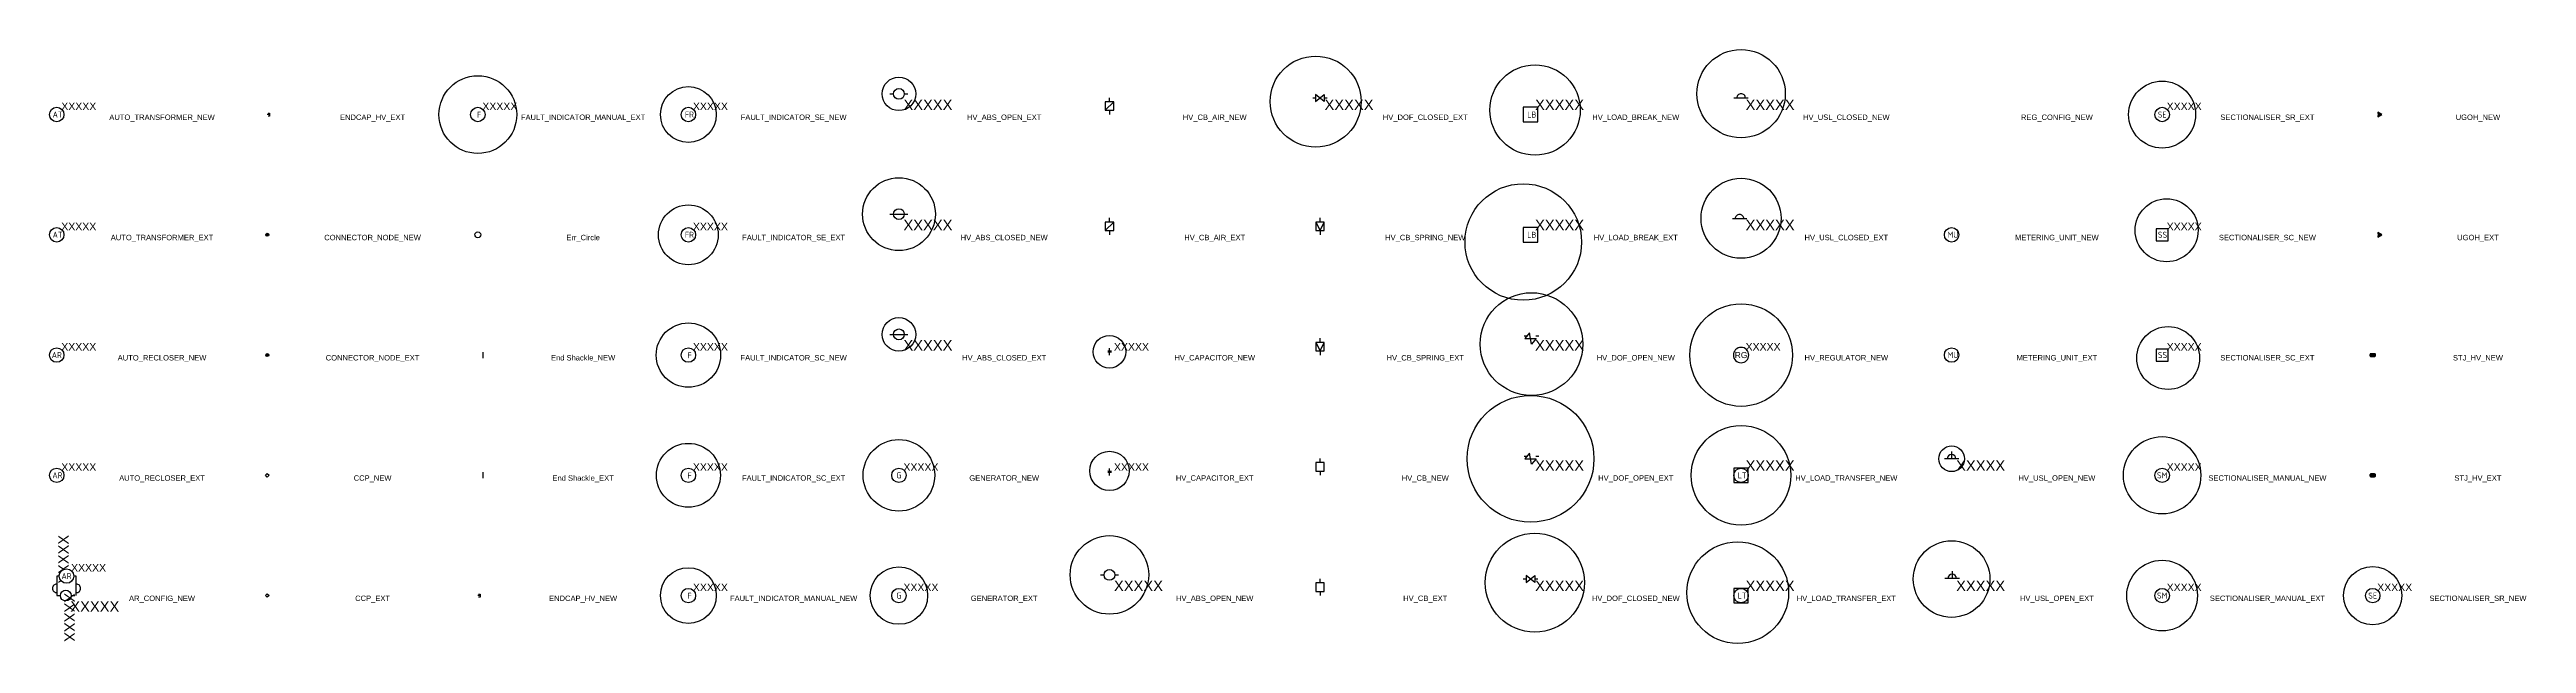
# Model space of a CAD drawing. Header units: metres. Extents: x -2 to 821, y -16 to 182.
import ezdxf
from ezdxf.enums import TextEntityAlignment as Align

# ---------------------------------------------------------------- set-up
doc = ezdxf.new("R2010")
doc.units = ezdxf.units.M
doc.set_wipeout_variables(frame=1)
doc.layers.get('0').update_dxf_attribs({"color": 6})
doc.layers.add('Equip_SP_HV_NEW', color=2, linetype='Continuous')
doc.layers.add('Text', color=1, linetype='Continuous')
doc.styles.add('iecARIAL', font='ARIAL.TTF', dxfattribs={"height": 2})
doc.styles.add('iecISOCP', font='isocp.shx')
doc.styles.add('IESYMBOL1', font='isocp.shx')
doc.styles.get("Standard").update_dxf_attribs({"font": 'ARIAL.TTF'})
doc.linetypes.add('Cable #', pattern='A,8,-0.1,["#",Standard,S=1.8,R=0,X=0.8,Y=-0.9],-3.3', length=11.4)

msp = doc.modelspace()

# ---------------------------------------------------------------- texts
at = {"char_height": 1.8, "width": 40, "attachment_point": 2}
for s, insert in [('AUTO_TRANSFORMER_NEW', (35, 160)), ('ENDCAP_HV_EXT', (105, 160)), ('FAULT_INDICATOR_MANUAL_EXT', (175, 160)), ('FAULT_INDICATOR_SE_NEW', (245, 160)), ('HV_ABS_OPEN_EXT', (315, 160)), ('HV_CB_AIR_NEW', (385, 160)), ('HV_DOF_CLOSED_EXT', (455, 160)), ('HV_LOAD_BREAK_NEW', (525, 160)), ('HV_USL_CLOSED_NEW', (595, 160)), ('REG_CONFIG_NEW', (665, 160)), ('SECTIONALISER_SR_EXT', (735, 160)), ('UGOH_NEW', (805, 160)), ('AUTO_TRANSFORMER_EXT', (35, 120)), ('CONNECTOR_NODE_NEW', (105, 120)), ('Err_Circle', (175, 120)), ('FAULT_INDICATOR_SE_EXT', (245, 120)), ('HV_ABS_CLOSED_NEW', (315, 120)), ('HV_CB_AIR_EXT', (385, 120)), ('HV_CB_SPRING_NEW', (455, 120)), ('HV_LOAD_BREAK_EXT', (525, 120)), ('HV_USL_CLOSED_EXT', (595, 120)), ('METERING_UNIT_NEW', (665, 120)), ('SECTIONALISER_SC_NEW', (735, 120)), ('UGOH_EXT', (805, 120)), ('AUTO_RECLOSER_NEW', (35, 80)), ('CONNECTOR_NODE_EXT', (105, 80)), ('End Shackle_NEW', (175, 80)), ('FAULT_INDICATOR_SC_NEW', (245, 80)), ('HV_ABS_CLOSED_EXT', (315, 80)), ('HV_CAPACITOR_NEW', (385, 80)), ('HV_CB_SPRING_EXT', (455, 80)), ('HV_DOF_OPEN_NEW', (525, 80)), ('HV_REGULATOR_NEW', (595, 80)), ('METERING_UNIT_EXT', (665, 80)), ('SECTIONALISER_SC_EXT', (735, 80)), ('STJ_HV_NEW', (805, 80)), ('AUTO_RECLOSER_EXT', (35, 40)), ('CCP_NEW', (105, 40)), ('End Shackle_EXT', (175, 40)), ('FAULT_INDICATOR_SC_EXT', (245, 40)), ('GENERATOR_NEW', (315, 40)), ('HV_CAPACITOR_EXT', (385, 40)), ('HV_CB_NEW', (455, 40)), ('HV_DOF_OPEN_EXT', (525, 40)), ('HV_LOAD_TRANSFER_NEW', (595, 40)), ('HV_USL_OPEN_NEW', (665, 40)), ('SECTIONALISER_MANUAL_NEW', (735, 40)), ('STJ_HV_EXT', (805, 40)), ('CCP_EXT', (105, 0)), ('ENDCAP_HV_NEW', (175, 0)), ('FAULT_INDICATOR_MANUAL_NEW', (245, 0)), ('GENERATOR_EXT', (315, 0)), ('HV_ABS_OPEN_NEW', (385, 0)), ('HV_CB_EXT', (455, 0)), ('HV_DOF_CLOSED_NEW', (525, 0)), ('HV_LOAD_TRANSFER_EXT', (595, 0)), ('HV_USL_OPEN_EXT', (665, 0)), ('SECTIONALISER_MANUAL_EXT', (735, 0)), ('SECTIONALISER_SR_NEW', (805, 0))]:
    msp.add_mtext(s, dxfattribs=dict(at, insert=insert))

# ---------------------------------------------------------------- blocks, each defined once
blk = doc.blocks.new('*U62')
blk.add_line((2.4, 5.5), (-2.4, 5.5))
blk.add_lwpolyline([(1.44, 5.5, 0.414214), (0, 6.94, 0.414214), (-1.44, 5.5)], format="xyb")
at = {"flags": 9}
for tag, p in [('ORIENTATION', (0, -0.2)), ('STREETNAME', (0, -1.2)), ('SUBURB', (0, -1.4)), ('USAGE', (0, -0.4)), ('LEGEND', (0, -0.6)), ('LOCATION', (0, -0.8)), ('NOTES', (0, -1))]:
    blk.add_attdef(tag, p, '', height=0.2, dxfattribs=at)
at = {"style": 'iecARIAL', "flags": 8}
blk.add_attdef('ASSET_NUM', (1.5, 1.5), '', height=3.5, dxfattribs=at)
blk = doc.blocks.new('HV_ABS_OPEN_NEW')
for p, q in [((-3, 6.88), (-1.8, 6.88)), ((1.8, 6.88), (3, 6.88))]:
    blk.add_line(p, q)
blk.add_circle((0, 6.88), 1.8)
at = {"flags": 9}
for tag, p in [('ORIENTATION', (0, -0.2)), ('STREETNAME', (0, -1.2)), ('SUBURB', (0, -1.4)), ('USAGE', (0, -0.4)), ('LEGEND', (0, -0.6)), ('LOCATION', (0, -0.8)), ('NOTES', (0, -1))]:
    blk.add_attdef(tag, p, '', height=0.2, dxfattribs=at)
at = {"style": 'iecARIAL', "flags": 8}
blk.add_attdef('ASSET_NUM', (1.5, 1.5), '', height=3.5, dxfattribs=at)
blk = doc.blocks.new('AUTO_RECLOSER_NEW')
blk.add_wipeout([(-0.38, 2.37), (-0.67, 2.3), (-0.96, 2.2), (-1.22, 2.06), (-1.47, 1.89), (-1.7, 1.7), (-1.9, 1.47), (-2.07, 1.22), (-2.2, 0.95), (-2.31, 0.67), (-2.37, 0.37), (-2.4, 0.07), (-2.39, -0.23), (-2.34, -0.53), (-2.26, -0.82), (-2.14, -1.09), (-1.98, -1.35), (-1.8, -1.59), (-1.59, -1.8), (-1.35, -1.99), (-1.09, -2.14), (-0.81, -2.26), (-0.52, -2.34), (-0.22, -2.39), (0.08, -2.4), (0.38, -2.37), (0.67, -2.3), (0.96, -2.2), (1.22, -2.06), (1.47, -1.89), (1.7, -1.7), (1.9, -1.47), (2.07, -1.22), (2.2, -0.95), (2.31, -0.67), (2.37, -0.37), (2.4, -0.07), (2.39, 0.23), (2.34, 0.53), (2.26, 0.82), (2.14, 1.09), (1.98, 1.35), (1.8, 1.59), (1.59, 1.8), (1.35, 1.99), (1.09, 2.14), (0.81, 2.26), (0.52, 2.34), (0.22, 2.39), (-0.08, 2.4)])
blk.add_circle((0, 0), 2.4)
at = {"insert": (0, 0), "char_height": 2, "width": 3.6298, "attachment_point": 5}
blk.add_mtext('{\\Fisocp|c0;AR}', dxfattribs=at)
at = {"flags": 9}
for tag, p in [('ORIENTATION', (0, -0.2)), ('STREETNAME', (0, -1.2)), ('SUBURB', (0, -1.4)), ('USAGE', (0, -0.4)), ('LEGEND', (0, -0.6)), ('LOCATION', (0, -0.8)), ('NOTES', (0, -1))]:
    blk.add_attdef(tag, p, '', height=0.2, dxfattribs=at)
at = {"style": 'iecARIAL', "flags": 8}
blk.add_attdef('ASSET_NUM', (1.5, 1.5), '', height=2.5, dxfattribs=at)
blk = doc.blocks.new('AR_CONFIG_NEW')
at = {"layer": 'Equip_SP_HV_NEW', "color": 7, "linetype": 'Cable #'}
for points in [[(3.25, 6.5), (0, 6.5), (0, 2.4)], [(6.5, 2.4), (6.5, 6.5), (3.25, 6.5)]]:
    blk.add_lwpolyline(points, dxfattribs=at)
at = {"layer": 'Equip_SP_HV_NEW'}
ref = blk.add_blockref('*U62', (5.5, 2.4), dxfattribs=dict(at, rotation=90))
ref.add_attrib('ASSET_NUM', 'XXXXX', (4, 3.9), dxfattribs={"layer": '0', "height": 3.5, "rotation": 90, "style": 'iecARIAL'})
ref = blk.add_blockref('HV_ABS_OPEN_NEW', (3, -6.88), dxfattribs=at)
ref.add_attrib('ASSET_NUM', 'XXXXX', (4.5, -5.38), dxfattribs={"layer": '0', "height": 3.5, "style": 'iecARIAL'})
ref = blk.add_blockref('*U62', (1, 2.4), dxfattribs=dict(at, rotation=270))
ref.add_attrib('ASSET_NUM', 'XXXXX', (2.5, 0.9), dxfattribs={"layer": '0', "height": 3.5, "rotation": 270, "style": 'iecARIAL'})
ref = blk.add_blockref('AUTO_RECLOSER_NEW', (3.25, 6.5), dxfattribs=at)
ref.add_attrib('ASSET_NUM', 'XXXXX', (4.75, 8), dxfattribs={"layer": '0', "height": 2.5, "style": 'iecARIAL'})
blk = doc.blocks.new('AUTO_RECLOSER_EXT')
blk.add_circle((0, 0), 2.4)
at = {"insert": (-1.45, 1), "char_height": 2, "width": 3.6298, "attachment_point": 1}
blk.add_mtext('{\\Fisocp|c0;AR}', dxfattribs=at)
at = {"flags": 9}
for tag, p in [('ORIENTATION', (0, -0.2)), ('STREETNAME', (0, -1.2)), ('SUBURB', (0, -1.4)), ('USAGE', (0, -0.4)), ('LEGEND', (0, -0.6)), ('LOCATION', (0, -0.8)), ('NOTES', (0, -1))]:
    blk.add_attdef(tag, p, '', height=0.2, dxfattribs=at)
at = {"style": 'iecARIAL', "flags": 8}
blk.add_attdef('ASSET_NUM', (1.5, 1.5), '', height=2.5, dxfattribs=at)
blk = doc.blocks.new('AUTO_TRANSFORMER_EXT')
blk.add_circle((0, 0), 2.4)
at = {"insert": (-1.37, 1), "char_height": 2, "width": 5.1572, "attachment_point": 1}
blk.add_mtext('{\\Fisocp|c0;AT}', dxfattribs=at)
at = {"flags": 9}
for tag, p in [('ORIENTATION', (0, -0.2)), ('STREETNAME', (0, -1.2)), ('SUBURB', (0, -1.4)), ('USAGE', (0, -0.4)), ('LEGEND', (0, -0.6)), ('LOCATION', (0, -0.8)), ('NOTES', (0, -1))]:
    blk.add_attdef(tag, p, '', height=0.2, dxfattribs=at)
at = {"style": 'iecARIAL', "flags": 8}
blk.add_attdef('ASSET_NUM', (1.5, 1.5), '', height=2.5, dxfattribs=at)
blk = doc.blocks.new('AUTO_TRANSFORMER_NEW')
blk.add_circle((0, 0), 2.4)
at = {"insert": (-1.37, 1), "char_height": 2, "width": 5.1572, "attachment_point": 1}
blk.add_mtext('{\\Fisocp|c0;AT}', dxfattribs=at)
at = {"flags": 9}
for tag, p in [('ORIENTATION', (0, -0.2)), ('STREETNAME', (0, -1.2)), ('SUBURB', (0, -1.4)), ('USAGE', (0, -0.4)), ('LEGEND', (0, -0.6)), ('LOCATION', (0, -0.8)), ('NOTES', (0, -1))]:
    blk.add_attdef(tag, p, '', height=0.2, dxfattribs=at)
at = {"style": 'iecARIAL', "flags": 8}
blk.add_attdef('ASSET_NUM', (1.5, 1.5), '', height=2.5, dxfattribs=at)
blk = doc.blocks.new('CCP_EXT')
blk.add_lwpolyline([(-0.57, 0), (0, 0.57), (0.57, 0), (0, -0.57), (-0.57, 0)])
at = {"flags": 9}
for tag, p in [('CCP_TYPE', (0, 0)), ('ORIENTATION', (0, -0.2)), ('USAGE', (0, -0.4)), ('LEGEND', (0, -0.6)), ('LIFE_SUPPORT', (0, -0.8)), ('NOTES', (0, -1))]:
    blk.add_attdef(tag, p, '', height=0.2, dxfattribs=at)
blk = doc.blocks.new('CCP_NEW')
blk.add_lwpolyline([(-0.57, 0), (0, 0.57), (0.57, 0), (0, -0.57), (-0.57, 0)])
at = {"flags": 9}
for tag, p in [('CCP_TYPE', (0, 0)), ('ORIENTATION', (0, -0.2)), ('USAGE', (0, -0.4)), ('LEGEND', (0, -0.6)), ('LIFE_SUPPORT', (0, -0.8)), ('NOTES', (0, -1))]:
    blk.add_attdef(tag, p, '', height=0.2, dxfattribs=at)
blk = doc.blocks.new('CONNECTOR_NODE_EXT')
h = blk.add_hatch(color=256)
edge = h.paths.add_edge_path()
edge.add_arc((0, 0), 0.5, 0, 360)
blk.add_circle((0, 0), 0.5)
at = {"flags": 9}
for tag, p in [('ORIENTATION', (0, 0)), ('USAGE', (0, -0.2)), ('NOTES', (0, -0.4))]:
    blk.add_attdef(tag, p, '', height=0.2, dxfattribs=at)
blk = doc.blocks.new('CONNECTOR_NODE_NEW')
h = blk.add_hatch(color=256)
edge = h.paths.add_edge_path()
edge.add_arc((0, 0), 0.5, 0, 360)
blk.add_circle((0, 0), 0.5)
at = {"flags": 9}
for tag, p in [('ORIENTATION', (0, 0)), ('USAGE', (0, -0.2)), ('NOTES', (0, -0.4))]:
    blk.add_attdef(tag, p, '', height=0.2, dxfattribs=at)
blk = doc.blocks.new('ENDCAP_HV_EXT')
for points in [[(0.5, 0), (0, 0)], [(0.25, 0.5), (0.75, 0.5), (0.75, -0.5), (0.25, -0.5)]]:
    blk.add_lwpolyline(points)
at = {"flags": 9}
for tag, p in [('CONNECTOR_TYPE', (0, 0)), ('CONSTRUCTED_VOLTAGE', (0, -0.2)), ('OPERATING_VOLTAGE', (0, -0.6)), ('ORIENTATION', (0, -0.8)), ('OWNED_BY', (0, -1)), ('STATE', (0, -1.2)), ('NO_PHASES', (0, -0.4)), ('USAGE', (0, -1.4)), ('LEGEND', (0, -1.6)), ('NOTES', (0, -1.8))]:
    blk.add_attdef(tag, p, '', height=0.2, dxfattribs=at)
blk = doc.blocks.new('ENDCAP_HV_NEW')
for points in [[(0.5, 0), (0, 0)], [(0.25, 0.5), (0.75, 0.5), (0.75, -0.5), (0.25, -0.5)]]:
    blk.add_lwpolyline(points)
at = {"flags": 9}
for tag, p in [('CONNECTOR_TYPE', (0, 0)), ('CONSTRUCTED_VOLTAGE', (0, -0.2)), ('OPERATING_VOLTAGE', (0, -0.6)), ('ORIENTATION', (0, -0.8)), ('OWNED_BY', (0, -1)), ('STATE', (0, -1.2)), ('NO_PHASES', (0, -0.4)), ('USAGE', (0, -1.4)), ('LEGEND', (0, -1.6)), ('NOTES', (0, -1.8))]:
    blk.add_attdef(tag, p, '', height=0.2, dxfattribs=at)
blk = doc.blocks.new('End Shackle_EXT')
blk.add_wipeout([(1.81, 0.25), (0, 0.25), (0, -0.25), (1.81, -0.25)])
at = {"lineweight": 30}
blk.add_line((1.81, -1), (1.81, 1), dxfattribs=at)
at = {"flags": 9}
for tag, p in [('CONNECTOR_TYPE', (0, 0)), ('CONSTRUCTED_VOLTAGE', (0, -0.2)), ('OPERATING_VOLTAGE', (0, -0.6)), ('ORIENTATION', (0, -0.8)), ('OWNED_BY', (0, -1)), ('STATE', (0, -1.2)), ('NO_PHASES', (0, -0.4)), ('USAGE', (0, -1.4)), ('NOTES', (0, -1.6))]:
    blk.add_attdef(tag, p, '', height=0.2, dxfattribs=at)
blk = doc.blocks.new('End Shackle_NEW')
at = {"lineweight": 0}
blk.add_wipeout([(1.81, 0.25), (0, 0.25), (0, -0.25), (1.81, -0.25)], dxfattribs=at)
at = {"lineweight": 30}
blk.add_line((1.81, -1), (1.81, 1), dxfattribs=at)
at = {"flags": 9}
for tag, p in [('CONNECTOR_TYPE', (0, 0)), ('CONSTRUCTED_VOLTAGE', (0, -0.2)), ('OPERATING_VOLTAGE', (0, -0.6)), ('ORIENTATION', (0, -0.8)), ('OWNED_BY', (0, -1)), ('STATE', (0, -1.2)), ('NO_PHASES', (0, -0.4)), ('USAGE', (0, -1.4)), ('NOTES', (0, -1.6))]:
    blk.add_attdef(tag, p, '', height=0.2, dxfattribs=at)
blk = doc.blocks.new('Err_Circle')
at = {"color": 1}
blk.add_circle((0, 0), 1, dxfattribs=at)
blk.add_attdef('ERR_NUMBER', (-1.12, -1.55), '', height=0.5, dxfattribs=at)
blk = doc.blocks.new('*U59')
blk.add_circle((0, 0), 2.4)
at = {"insert": (-0.28, 0.92), "char_height": 2, "width": 1.2998, "attachment_point": 1, "style": 'iecISOCP'}
blk.add_mtext('F', dxfattribs=at)
at = {"style": 'iecARIAL', "flags": 8}
blk.add_attdef('ASSET_NUM', (1.5, 1.5), '', height=2.5, dxfattribs=at)
at = {"flags": 9}
for tag, p in [('ORIENTATION', (0, -4.47)), ('STREETNAME', (0, -5.47)), ('SUBURB', (0, -5.67)), ('FLITE_NUMBER', (0, -4.27)), ('USAGE', (0, -4.67)), ('LEGEND', (0, -4.87)), ('LOCATION', (0, -5.07)), ('NOTES', (0, -5.27))]:
    blk.add_attdef(tag, p, '', height=0.2, dxfattribs=at)
blk = doc.blocks.new('FAULT_INDICATOR_MANUAL_NEW')
blk.add_circle((0, 0), 2.4)
at = {"insert": (-0.28, 0.92), "char_height": 2, "width": 1.2998, "attachment_point": 1, "style": 'iecISOCP'}
blk.add_mtext('F', dxfattribs=at)
at = {"style": 'iecARIAL', "flags": 8}
blk.add_attdef('ASSET_NUM', (1.5, 1.5), '', height=2.5, dxfattribs=at)
at = {"flags": 9}
for tag, p in [('ORIENTATION', (0, -3.13)), ('STREETNAME', (0, -4.13)), ('SUBURB', (0, -4.33)), ('FLITE_NUMBER', (0, -2.93)), ('USAGE', (0, -3.33)), ('LEGEND', (0, -3.53)), ('LOCATION', (0, -3.73)), ('NOTES', (0, -3.93))]:
    blk.add_attdef(tag, p, '', height=0.2, dxfattribs=at)
blk = doc.blocks.new('FAULT_INDICATOR_SC_EXT')
blk.add_circle((0, 0), 2.4)
at = {"insert": (-0.28, 0.92), "char_height": 2, "width": 1.2998, "attachment_point": 1, "style": 'iecISOCP'}
blk.add_mtext('F', dxfattribs=at)
at = {"style": 'iecARIAL', "flags": 8}
blk.add_attdef('ASSET_NUM', (1.5, 1.5), '', height=2.5, dxfattribs=at)
at = {"flags": 9}
for tag, p in [('ORIENTATION', (0, -3.32)), ('STREETNAME', (0, -4.32)), ('SUBURB', (0, -4.52)), ('FLITE_NUMBER', (0, -3.12)), ('USAGE', (0, -3.52)), ('LEGEND', (0, -3.72)), ('LOCATION', (0, -3.92)), ('NOTES', (0, -4.12))]:
    blk.add_attdef(tag, p, '', height=0.2, dxfattribs=at)
blk = doc.blocks.new('FAULT_INDICATOR_SC_NEW')
blk.add_circle((0, 0), 2.4)
at = {"insert": (-0.28, 0.92), "char_height": 2, "width": 1.2998, "attachment_point": 1, "style": 'iecISOCP'}
blk.add_mtext('F', dxfattribs=at)
at = {"style": 'iecARIAL', "flags": 8}
blk.add_attdef('ASSET_NUM', (1.5, 1.5), '', height=2.5, dxfattribs=at)
at = {"flags": 9}
for tag, p in [('ORIENTATION', (0, -3.42)), ('STREETNAME', (0, -4.42)), ('SUBURB', (0, -4.62)), ('FLITE_NUMBER', (0, -3.22)), ('USAGE', (0, -3.62)), ('LEGEND', (0, -3.82)), ('LOCATION', (0, -4.02)), ('NOTES', (0, -4.22))]:
    blk.add_attdef(tag, p, '', height=0.2, dxfattribs=at)
blk = doc.blocks.new('FAULT_INDICATOR_SE_EXT')
blk.add_circle((0, 0), 2.4)
at = {"insert": (-1.15, 1), "char_height": 2, "width": 2.7042, "attachment_point": 1, "style": 'iecISOCP'}
blk.add_mtext('FR', dxfattribs=at)
at = {"style": 'iecARIAL', "flags": 8}
blk.add_attdef('ASSET_NUM', (1.5, 1.5), '', height=2.5, dxfattribs=at)
at = {"flags": 9}
for tag, p in [('ORIENTATION', (0, -3.07)), ('STREETNAME', (0, -4.07)), ('SUBURB', (0, -4.27)), ('FLITE_NUMBER', (0, -2.87)), ('USAGE', (0, -3.27)), ('LEGEND', (0, -3.47)), ('LOCATION', (0, -3.67)), ('NOTES', (0, -3.87))]:
    blk.add_attdef(tag, p, '', height=0.2, dxfattribs=at)
blk = doc.blocks.new('*U60')
blk.add_circle((0, 0), 2.4)
at = {"insert": (-1.15, 1), "char_height": 2, "width": 2.7042, "attachment_point": 1, "style": 'iecISOCP'}
blk.add_mtext('FR', dxfattribs=at)
at = {"style": 'iecARIAL', "flags": 8}
blk.add_attdef('ASSET_NUM', (1.5, 1.5), '', height=2.5, dxfattribs=at)
at = {"flags": 9}
for tag, p in [('ORIENTATION', (0, -3.91)), ('STREETNAME', (0, -4.91)), ('SUBURB', (0, -5.11)), ('FLITE_NUMBER', (0, -3.71)), ('USAGE', (0, -4.11)), ('LEGEND', (0, -4.31)), ('LOCATION', (0, -4.51)), ('NOTES', (0, -4.71))]:
    blk.add_attdef(tag, p, '', height=0.2, dxfattribs=at)
blk = doc.blocks.new('GENERATOR_EXT')
blk.add_circle((0, 0), 2.4)
at = {"insert": (0, 0), "char_height": 2, "width": 1.1797, "attachment_point": 5, "style": 'iecISOCP'}
blk.add_mtext('G', dxfattribs=at)
at = {"style": 'iecARIAL', "flags": 8}
blk.add_attdef('ASSET_NUM', (1.5, 1.5), '', height=2.5, dxfattribs=at)
at = {"flags": 9}
for tag, p in [('ORIENTATION', (0, -3.37)), ('STREETNAME', (0, -4.17)), ('SUBURB', (0, -4.37)), ('USAGE', (0, -3.57)), ('LEGEND', (0, -3.77)), ('NOTES', (0, -3.97))]:
    blk.add_attdef(tag, p, '', height=0.2, dxfattribs=at)
blk = doc.blocks.new('GENERATOR_NEW')
blk.add_circle((0, 0), 2.4)
at = {"insert": (0, 0), "char_height": 2, "width": 1.1797, "attachment_point": 5, "style": 'iecISOCP'}
blk.add_mtext('G', dxfattribs=at)
at = {"style": 'iecARIAL', "flags": 8}
blk.add_attdef('ASSET_NUM', (1.5, 1.5), '', height=2.5, dxfattribs=at)
at = {"flags": 9}
for tag, p in [('ORIENTATION', (0, -2.95)), ('STREETNAME', (0, -3.75)), ('SUBURB', (0, -3.95)), ('USAGE', (0, -3.15)), ('LEGEND', (0, -3.35)), ('NOTES', (0, -3.55))]:
    blk.add_attdef(tag, p, '', height=0.2, dxfattribs=at)
blk = doc.blocks.new('HV_ABS_CLOSED_EXT')
blk.add_line((-3, 6.87), (3, 6.87))
blk.add_circle((0, 6.87), 1.8)
at = {"flags": 9}
for tag, p in [('ORIENTATION', (0, -0.2)), ('STREETNAME', (0, -1.2)), ('SUBURB', (0, -1.4)), ('USAGE', (0, -0.4)), ('LEGEND', (0, -0.6)), ('LOCATION', (0, -0.8)), ('NOTES', (0, -1))]:
    blk.add_attdef(tag, p, '', height=0.2, dxfattribs=at)
at = {"style": 'iecARIAL', "flags": 8}
blk.add_attdef('ASSET_NUM', (1.5, 1.5), '', height=3.5, dxfattribs=at)
blk = doc.blocks.new('HV_ABS_CLOSED_NEW')
blk.add_line((-3, 6.87), (3, 6.87))
blk.add_circle((0, 6.87), 1.8)
at = {"flags": 9}
for tag, p in [('ORIENTATION', (0, -0.2)), ('STREETNAME', (0, -1.2)), ('SUBURB', (0, -1.4)), ('USAGE', (0, -0.4)), ('LEGEND', (0, -0.6)), ('LOCATION', (0, -0.8)), ('NOTES', (0, -1))]:
    blk.add_attdef(tag, p, '', height=0.2, dxfattribs=at)
at = {"style": 'iecARIAL', "flags": 8}
blk.add_attdef('ASSET_NUM', (1.5, 1.5), '', height=3.5, dxfattribs=at)
blk = doc.blocks.new('HV_ABS_OPEN_EXT')
for p, q in [((-3, 6.87), (-1.8, 6.87)), ((1.8, 6.87), (3, 6.87))]:
    blk.add_line(p, q)
blk.add_circle((0, 6.87), 1.8)
at = {"flags": 9}
for tag, p in [('ORIENTATION', (0, -0.2)), ('STREETNAME', (0, -1.2)), ('SUBURB', (0, -1.4)), ('USAGE', (0, -0.4)), ('LEGEND', (0, -0.6)), ('LOCATION', (0, -0.8)), ('NOTES', (0, -1))]:
    blk.add_attdef(tag, p, '', height=0.2, dxfattribs=at)
at = {"style": 'iecARIAL', "flags": 8}
blk.add_attdef('ASSET_NUM', (1.5, 1.5), '', height=3.5, dxfattribs=at)
blk = doc.blocks.new('*U64')
for p, q in [((-0.53, 1.09), (0.71, 1.08)), ((-0.52, 1.44), (0.68, 1.43)), ((0.02, 1.44), (0.03, 2.24)), ((0.02, -0.02), (0.04, 1.08))]:
    blk.add_line(p, q)
at = {"flags": 9}
for tag, p in [('ORIENTATION', (0, -0.2)), ('STREETNAME', (0, -1.2)), ('SUBURB', (0, -1.4)), ('USAGE', (0, -0.4)), ('LEGEND', (0, -0.6)), ('LOCATION', (0, -0.8)), ('NOTES', (0, -1))]:
    blk.add_attdef(tag, p, '', height=0.2, dxfattribs=at)
at = {"style": 'iecARIAL', "flags": 8}
blk.add_attdef('ASSET_NUM', (1.5, 1.5), '', height=2.5, dxfattribs=at)
blk = doc.blocks.new('HV_CAPACITOR_NEW')
for p, q in [((-0.57, 1.46), (0.63, 1.46)), ((-0.57, 1.1), (0.67, 1.1)), ((-0.02, 1.46), (-0.02, 2.26)), ((-0.01, 0), (0, 1.1))]:
    blk.add_line(p, q)
at = {"flags": 9}
for tag, p in [('ORIENTATION', (0, -0.2)), ('STREETNAME', (0, -1.2)), ('SUBURB', (0, -1.4)), ('USAGE', (0, -0.4)), ('LEGEND', (0, -0.6)), ('LOCATION', (0, -0.8)), ('NOTES', (0, -1))]:
    blk.add_attdef(tag, p, '', height=0.2, dxfattribs=at)
at = {"style": 'iecARIAL', "flags": 8}
blk.add_attdef('ASSET_NUM', (1.5, 1.5), '', height=2.5, dxfattribs=at)
blk = doc.blocks.new('HV_CB_AIR_EXT')
blk.add_line((-1.38, 1.41), (1.42, 4.21))
blk.add_lwpolyline([(1.42, 4.21), (-1.38, 4.21), (-1.38, 1.41), (1.42, 1.41)], close=True)
for points in [[(0.02, 4.21), (0.02, 5.61)], [(0.02, 1.41), (0.02, 0.01)]]:
    blk.add_lwpolyline(points)
blk = doc.blocks.new('HV_CB_AIR_NEW')
blk.add_line((-1.38, 1.41), (1.42, 4.21))
blk.add_lwpolyline([(1.42, 4.21), (-1.38, 4.21), (-1.38, 1.41), (1.42, 1.41)], close=True)
for points in [[(0.02, 4.21), (0.02, 5.61)], [(0.02, 1.41), (0.02, 0.01)]]:
    blk.add_lwpolyline(points)
blk = doc.blocks.new('HV_CB_EXT')
blk.add_lwpolyline([(1.42, 4.21), (-1.38, 4.21), (-1.38, 1.41), (1.42, 1.41)], close=True)
for points in [[(0.02, 4.21), (0.02, 5.61)], [(0.02, 1.41), (0.02, 0.01)]]:
    blk.add_lwpolyline(points)
blk = doc.blocks.new('HV_CB_NEW')
blk.add_lwpolyline([(1.42, 4.21), (-1.38, 4.21), (-1.38, 1.41), (1.42, 1.41)], close=True)
for points in [[(0.02, 4.21), (0.02, 5.61)], [(0.02, 1.41), (0.02, 0.01)]]:
    blk.add_lwpolyline(points)
blk = doc.blocks.new('HV_CB_SPRING_EXT')
for p, q in [((-1.38, 4.21), (0.02, 1.41)), ((0.02, 1.41), (1.42, 4.21))]:
    blk.add_line(p, q)
blk.add_lwpolyline([(1.42, 4.21), (-1.38, 4.21), (-1.38, 1.41), (1.42, 1.41)], close=True)
for points in [[(0.02, 4.21), (0.02, 5.61)], [(0.02, 1.41), (0.02, 0.01)]]:
    blk.add_lwpolyline(points)
blk = doc.blocks.new('HV_CB_SPRING_NEW')
for p, q in [((-1.38, 4.21), (0.02, 1.41)), ((0.02, 1.41), (1.42, 4.21))]:
    blk.add_line(p, q)
blk.add_lwpolyline([(1.42, 4.21), (-1.38, 4.21), (-1.38, 1.41), (1.42, 1.41)], close=True)
for points in [[(0.02, 4.21), (0.02, 5.61)], [(0.02, 1.41), (0.02, 0.01)]]:
    blk.add_lwpolyline(points)
blk = doc.blocks.new('HV_DOF_CLOSED_EXT')
for p, q in [((-1.44, 5.5), (-2.4, 5.5)), ((2.4, 5.5), (1.44, 5.5))]:
    blk.add_line(p, q)
blk.add_lwpolyline([(-1.44, 6.7), (-1.44, 4.3), (1.44, 6.7), (1.44, 4.3)], close=True)
at = {"flags": 9}
for tag, p in [('ORIENTATION', (0, -0.2)), ('STREETNAME', (0, -1.2)), ('SUBURB', (0, -1.4)), ('USAGE', (0, -0.4)), ('LEGEND', (0, -0.6)), ('LOCATION', (0, -0.8)), ('NOTES', (0, -1))]:
    blk.add_attdef(tag, p, '', height=0.2, dxfattribs=at)
at = {"style": 'iecARIAL', "flags": 8}
blk.add_attdef('ASSET_NUM', (1.5, 1.5), '', height=3.5, dxfattribs=at)
blk = doc.blocks.new('HV_DOF_CLOSED_NEW')
for p, q in [((-1.44, 5.5), (-2.4, 5.5)), ((2.4, 5.5), (1.44, 5.5))]:
    blk.add_line(p, q)
blk.add_lwpolyline([(-1.44, 6.7), (-1.44, 4.3), (1.44, 6.7), (1.44, 4.3)], close=True)
at = {"flags": 9}
for tag, p in [('ORIENTATION', (0, -0.2)), ('STREETNAME', (0, -1.2)), ('SUBURB', (0, -1.4)), ('USAGE', (0, -0.4)), ('LEGEND', (0, -0.6)), ('LOCATION', (0, -0.8)), ('NOTES', (0, -1))]:
    blk.add_attdef(tag, p, '', height=0.2, dxfattribs=at)
at = {"style": 'iecARIAL', "flags": 8}
blk.add_attdef('ASSET_NUM', (1.5, 1.5), '', height=3.5, dxfattribs=at)
blk = doc.blocks.new('HV_DOF_OPEN_EXT')
for p, q in [((-2.07, 6.42), (-1.11, 6.42)), ((1.77, 6.42), (2.73, 6.42))]:
    blk.add_line(p, q)
blk.add_lwpolyline([(-0.34, 7.34), (-1.87, 5.5), (1.87, 5.5), (0.34, 3.66)], close=True)
at = {"flags": 9}
for tag, p in [('ORIENTATION', (0, -0.2)), ('STREETNAME', (0, -1.2)), ('SUBURB', (0, -1.4)), ('USAGE', (0, -0.4)), ('LEGEND', (0, -0.6)), ('LOCATION', (0, -0.8)), ('NOTES', (0, -1))]:
    blk.add_attdef(tag, p, '', height=0.2, dxfattribs=at)
at = {"style": 'iecARIAL', "flags": 8}
blk.add_attdef('ASSET_NUM', (1.5, 1.5), '', height=3.5, dxfattribs=at)
blk = doc.blocks.new('HV_DOF_OPEN_NEW')
for p, q in [((-2.07, 6.42), (-1.11, 6.42)), ((1.77, 6.42), (2.73, 6.42))]:
    blk.add_line(p, q)
blk.add_lwpolyline([(-0.34, 7.34), (-1.87, 5.5), (1.87, 5.5), (0.34, 3.66)], close=True)
at = {"flags": 9}
for tag, p in [('ORIENTATION', (0, -0.2)), ('STREETNAME', (0, -1.2)), ('SUBURB', (0, -1.4)), ('USAGE', (0, -0.4)), ('LEGEND', (0, -0.6)), ('LOCATION', (0, -0.8)), ('NOTES', (0, -1))]:
    blk.add_attdef(tag, p, '', height=0.2, dxfattribs=at)
at = {"style": 'iecARIAL', "flags": 8}
blk.add_attdef('ASSET_NUM', (1.5, 1.5), '', height=3.5, dxfattribs=at)
blk = doc.blocks.new('HV_LOAD_BREAK_EXT')
blk.add_lwpolyline([(-2.4, -2.4), (2.4, -2.4), (2.4, 2.4), (-2.4, 2.4)], close=True)
at = {"insert": (-1.1, 0.99), "char_height": 2, "width": 2.9628, "attachment_point": 1}
blk.add_mtext('{\\Fisocp|c0;LB}', dxfattribs=at)
at = {"style": 'iecARIAL', "flags": 8}
blk.add_attdef('ASSET_NUM', (1.5, 1.5), '', height=3.5, dxfattribs=at)
at = {"flags": 9}
for tag, p in [('ORIENTATION', (0, -3.24)), ('STREETNAME', (0, -4.24)), ('SUBURB', (0, -4.44)), ('USAGE', (0, -3.44)), ('LEGEND', (0, -3.64)), ('LOCATION', (0, -3.84)), ('NOTES', (0, -4.04))]:
    blk.add_attdef(tag, p, '', height=0.2, dxfattribs=at)
blk = doc.blocks.new('HV_LOAD_BREAK_NEW')
blk.add_lwpolyline([(-2.4, -2.4), (2.4, -2.4), (2.4, 2.4), (-2.4, 2.4)], close=True)
at = {"insert": (-1.1, 0.99), "char_height": 2, "width": 2.9628, "attachment_point": 1}
blk.add_mtext('{\\Fisocp|c0;LB}', dxfattribs=at)
at = {"style": 'iecARIAL', "flags": 8}
blk.add_attdef('ASSET_NUM', (1.5, 1.5), '', height=3.5, dxfattribs=at)
at = {"flags": 9}
for tag, p in [('ORIENTATION', (0, -3.42)), ('STREETNAME', (0, -4.42)), ('SUBURB', (0, -4.62)), ('USAGE', (0, -3.62)), ('LEGEND', (0, -3.82)), ('LOCATION', (0, -4.02)), ('NOTES', (0, -4.22))]:
    blk.add_attdef(tag, p, '', height=0.2, dxfattribs=at)
blk = doc.blocks.new('HV_LOAD_TRANSFER_EXT')
blk.add_lwpolyline([(-2.4, -2.4), (2.4, -2.4), (2.4, 2.4), (-2.4, 2.4)], close=True)
blk.add_circle((0, 0), 2.4)
at = {"insert": (-1.1, 0.99), "char_height": 2, "width": 2.9628, "attachment_point": 1}
blk.add_mtext('{\\Fisocp|c0;LT}', dxfattribs=at)
at = {"style": 'iecARIAL', "flags": 8}
blk.add_attdef('ASSET_NUM', (1.5, 1.5), '', height=3.5, dxfattribs=at)
at = {"flags": 9}
for tag, p in [('ORIENTATION', (0, -3.14)), ('STREETNAME', (0, -3.94)), ('SUBURB', (0, -4.14)), ('USAGE', (0, -3.34)), ('LOCATION', (0, -3.54)), ('NOTES', (0, -3.74))]:
    blk.add_attdef(tag, p, '', height=0.2, dxfattribs=at)
blk = doc.blocks.new('HV_LOAD_TRANSFER_NEW')
blk.add_lwpolyline([(-2.4, -2.4), (2.4, -2.4), (2.4, 2.4), (-2.4, 2.4)], close=True)
blk.add_circle((0, 0), 2.4)
at = {"insert": (-1.1, 0.99), "char_height": 2, "width": 2.9628, "attachment_point": 1}
blk.add_mtext('{\\Fisocp|c0;LT}', dxfattribs=at)
at = {"style": 'iecARIAL', "flags": 8}
blk.add_attdef('ASSET_NUM', (1.5, 1.5), '', height=3.5, dxfattribs=at)
at = {"flags": 9}
for tag, p in [('ORIENTATION', (0, -3.31)), ('STREETNAME', (0, -4.11)), ('SUBURB', (0, -4.31)), ('USAGE', (0, -3.51)), ('LOCATION', (0, -3.71)), ('NOTES', (0, -3.91))]:
    blk.add_attdef(tag, p, '', height=0.2, dxfattribs=at)
blk = doc.blocks.new('HV_REGULATOR_NEW')
blk.add_wipeout([(0, 2.56), (-0.32, 2.54), (-0.64, 2.48), (-0.94, 2.38), (-1.23, 2.24), (-1.5, 2.07), (-1.75, 1.87), (-1.97, 1.63), (-2.16, 1.37), (-2.32, 1.09), (-2.43, 0.79), (-2.51, 0.48), (-2.55, 0.16), (-2.55, -0.16), (-2.51, -0.48), (-2.43, -0.79), (-2.32, -1.09), (-2.16, -1.37), (-1.97, -1.63), (-1.75, -1.87), (-1.5, -2.07), (-1.23, -2.24), (-0.94, -2.38), (-0.64, -2.48), (-0.32, -2.54), (0, -2.56), (0.32, -2.54), (0.64, -2.48), (0.94, -2.38), (1.23, -2.24), (1.5, -2.07), (1.75, -1.87), (1.97, -1.63), (2.16, -1.37), (2.32, -1.09), (2.43, -0.79), (2.51, -0.48), (2.55, -0.16), (2.55, 0.16), (2.51, 0.48), (2.43, 0.79), (2.32, 1.09), (2.16, 1.37), (1.97, 1.63), (1.75, 1.87), (1.5, 2.07), (1.23, 2.24), (0.94, 2.38), (0.64, 2.48), (0.32, 2.54)])
blk.add_lwpolyline([(-2.56, 0, 1), (2.56, 0, 1)], format="xyb", close=True)
blk.add_text('RG', height=2.012).set_placement((0, 0), align=Align.MIDDLE_CENTER)
at = {"style": 'iecARIAL', "flags": 8}
blk.add_attdef('ASSET_NUM', (1.5, 1.5), '', height=2.5, dxfattribs=at)
at = {"flags": 9}
for tag, p in [('ORIENTATION', (0, -3.52)), ('STREETNAME', (0, -4.52)), ('SUBURB', (0, -4.72)), ('USAGE', (0, -3.72)), ('LEGEND', (0, -3.92)), ('LOCATION', (0, -4.12)), ('NOTES', (0, -4.32))]:
    blk.add_attdef(tag, p, '', height=0.2, dxfattribs=at)
blk = doc.blocks.new('*U63')
blk.add_line((1.9, 5.33), (-2.9, 5.33))
blk.add_lwpolyline([(0.94, 5.33, 0.414214), (-0.5, 6.77, 0.414214), (-1.94, 5.33)], format="xyb")
at = {"flags": 9}
for tag, p in [('ORIENTATION', (0, -0.2)), ('STREETNAME', (0, -1.2)), ('SUBURB', (0, -1.4)), ('USAGE', (0, -0.4)), ('LEGEND', (0, -0.6)), ('LOCATION', (0, -0.8)), ('NOTES', (0, -1))]:
    blk.add_attdef(tag, p, '', height=0.2, dxfattribs=at)
at = {"style": 'iecARIAL', "flags": 8}
blk.add_attdef('ASSET_NUM', (1.5, 1.5), '', height=3.5, dxfattribs=at)
blk = doc.blocks.new('*U61')
for p, q in [((2.6, 5.68), (-2.2, 5.68)), ((0.2, 8.08), (0.2, 5.68))]:
    blk.add_line(p, q)
blk.add_lwpolyline([(1.64, 5.68, 1), (-1.24, 5.68)], format="xyb")
at = {"flags": 9}
for tag, p in [('ORIENTATION', (0, -0.2)), ('STREETNAME', (0, -1.2)), ('SUBURB', (0, -1.4)), ('USAGE', (0, -0.4)), ('LEGEND', (0, -0.6)), ('LOCATION', (0, -0.8)), ('NOTES', (0, -1))]:
    blk.add_attdef(tag, p, '', height=0.2, dxfattribs=at)
at = {"style": 'iecARIAL', "flags": 8}
blk.add_attdef('ASSET_NUM', (1.5, 1.5), '', height=3.5, dxfattribs=at)
blk = doc.blocks.new('HV_USL_OPEN_NEW')
for p, q in [((2.4, 5.5), (-2.4, 5.5)), ((0, 7.9), (0, 5.5))]:
    blk.add_line(p, q)
blk.add_lwpolyline([(1.44, 5.5, 1), (-1.44, 5.5)], format="xyb")
at = {"flags": 9}
for tag, p in [('ORIENTATION', (0, -0.2)), ('STREETNAME', (0, -1.2)), ('SUBURB', (0, -1.4)), ('USAGE', (0, -0.4)), ('LEGEND', (0, -0.6)), ('LOCATION', (0, -0.8)), ('NOTES', (0, -1))]:
    blk.add_attdef(tag, p, '', height=0.2, dxfattribs=at)
at = {"style": 'iecARIAL', "flags": 8}
blk.add_attdef('ASSET_NUM', (1.5, 1.5), '', height=3.5, dxfattribs=at)
blk = doc.blocks.new('METERING_UNIT_EXT')
blk.add_circle((0, 0), 2.4)
at = {"insert": (-1.35, 1.01), "char_height": 2, "width": 2.7042, "attachment_point": 1, "style": 'iecISOCP'}
blk.add_mtext('MU', dxfattribs=at)
at = {"flags": 9}
for tag, p in [('ORIENTATION', (0, 0)), ('USAGE', (0, -0.2)), ('STREETNAME', (0, -0.8)), ('SUBURB', (0, -1)), ('LEGEND', (0, -0.4)), ('NOTES', (0, -0.6))]:
    blk.add_attdef(tag, p, '', height=0.2, dxfattribs=at)
blk = doc.blocks.new('METERING_UNIT_NEW')
blk.add_circle((0, 0), 2.4)
at = {"insert": (-1.35, 1.01), "char_height": 2, "width": 2.7042, "attachment_point": 1, "style": 'iecISOCP'}
blk.add_mtext('MU', dxfattribs=at)
at = {"flags": 9}
for tag, p in [('ORIENTATION', (0, 0)), ('USAGE', (0, -0.2)), ('STREETNAME', (0, -0.8)), ('SUBURB', (0, -1)), ('LEGEND', (0, -0.4)), ('NOTES', (0, -0.6))]:
    blk.add_attdef(tag, p, '', height=0.2, dxfattribs=at)
blk = doc.blocks.new('SECTIONALISER_MANUAL_EXT')
blk.add_circle((0, 0), 2.4)
at = {"style": 'IESYMBOL1'}
blk.add_text('SM', height=2, dxfattribs=at).set_placement((0, 0), align=Align.MIDDLE)
at = {"style": 'iecARIAL', "flags": 8}
blk.add_attdef('ASSET_NUM', (1.5, 1.5), '', height=2.5, dxfattribs=at)
at = {"flags": 9}
for tag, p in [('ORIENTATION', (0, -3.06)), ('STREETNAME', (0, -4.06)), ('SUBURB', (0, -4.26)), ('USAGE', (0, -3.26)), ('LEGEND', (0, -3.46)), ('LOCATION', (0, -3.66)), ('NOTES', (0, -3.86))]:
    blk.add_attdef(tag, p, '', height=0.2, dxfattribs=at)
blk = doc.blocks.new('SECTIONALISER_MANUAL_NEW')
blk.add_circle((0, 0), 2.4)
at = {"style": 'IESYMBOL1'}
blk.add_text('SM', height=2, dxfattribs=at).set_placement((0, 0), align=Align.MIDDLE)
at = {"style": 'iecARIAL', "flags": 8}
blk.add_attdef('ASSET_NUM', (1.5, 1.5), '', height=2.5, dxfattribs=at)
at = {"flags": 9}
for tag, p in [('ORIENTATION', (0, -2.98)), ('STREETNAME', (0, -3.78)), ('SUBURB', (0, -3.98)), ('USAGE', (0, -3.18)), ('LOCATION', (0, -3.38)), ('NOTES', (0, -3.58))]:
    blk.add_attdef(tag, p, '', height=0.2, dxfattribs=at)
blk = doc.blocks.new('SECTIONALISER_SC_EXT')
blk.add_lwpolyline([(-2, -2), (2, -2), (2, 2), (-2, 2)], close=True)
at = {"insert": (-1.41, 1.02), "char_height": 2, "width": 5.0003, "attachment_point": 1}
blk.add_mtext('{\\Fisocp|c0;SS}', dxfattribs=at)
at = {"style": 'iecARIAL', "flags": 8}
blk.add_attdef('ASSET_NUM', (1.5, 1.5), '', height=2.5, dxfattribs=at)
at = {"flags": 9}
for tag, p in [('ORIENTATION', (0, -2.91)), ('STREETNAME', (0, -3.71)), ('SUBURB', (0, -3.91)), ('USAGE', (0, -3.11)), ('LOCATION', (0, -3.31)), ('NOTES', (0, -3.51))]:
    blk.add_attdef(tag, p, '', height=0.2, dxfattribs=at)
blk = doc.blocks.new('SECTIONALISER_SC_NEW')
blk.add_lwpolyline([(-2, -2), (2, -2), (2, 2), (-2, 2)], close=True)
at = {"insert": (-1.41, 1.02), "char_height": 2, "width": 5.0003, "attachment_point": 1}
blk.add_mtext('{\\Fisocp|c0;SS}', dxfattribs=at)
at = {"style": 'iecARIAL', "flags": 8}
blk.add_attdef('ASSET_NUM', (1.5, 1.5), '', height=2.5, dxfattribs=at)
at = {"flags": 9}
for tag, p in [('ORIENTATION', (0, -2.59)), ('STREETNAME', (0, -3.59)), ('SUBURB', (0, -3.79)), ('USAGE', (0, -2.79)), ('LEGEND', (0, -2.99)), ('LOCATION', (0, -3.19)), ('NOTES', (0, -3.39))]:
    blk.add_attdef(tag, p, '', height=0.2, dxfattribs=at)
blk = doc.blocks.new('SECTIONALISER_SR_EXT')
blk.add_circle((0, 0), 2.4)
at = {"style": 'IESYMBOL1'}
blk.add_text('SE', height=2, dxfattribs=at).set_placement((0, 0), align=Align.MIDDLE)
at = {"style": 'iecARIAL', "flags": 8}
blk.add_attdef('ASSET_NUM', (1.5, 1.5), '', height=2.5, dxfattribs=at)
at = {"flags": 9}
for tag, p in [('ORIENTATION', (0, -3.12)), ('STREETNAME', (0, -3.52)), ('SUBURB', (0, -3.72)), ('USAGE', (0, -3.32))]:
    blk.add_attdef(tag, p, '', height=0.2, dxfattribs=at)
blk = doc.blocks.new('SECTIONALISER_SR_NEW')
blk.add_circle((0, 0), 2.4)
at = {"style": 'IESYMBOL1'}
blk.add_text('SE', height=2, dxfattribs=at).set_placement((0, 0), align=Align.MIDDLE)
at = {"style": 'iecARIAL', "flags": 8}
blk.add_attdef('ASSET_NUM', (1.5, 1.5), '', height=2.5, dxfattribs=at)
at = {"flags": 9}
for tag, p in [('ORIENTATION', (0, -2.8)), ('STREETNAME', (0, -3.2)), ('SUBURB', (0, -3.4)), ('USAGE', (0, -3))]:
    blk.add_attdef(tag, p, '', height=0.2, dxfattribs=at)
blk = doc.blocks.new('STJ_HV_EXT')
h = blk.add_hatch(color=256)
edge = h.paths.add_edge_path()
edge.add_ellipse((-0.59, 0.13), major_axis=(0.226, 0.226), ratio=1, start_angle=44.99996, end_angle=135)
edge.add_line((-0.91, 0.13), (-0.91, -0.13))
edge.add_ellipse((-0.59, -0.13), major_axis=(0.226, 0.226), ratio=1, start_angle=134.99996, end_angle=225)
edge.add_line((-0.59, -0.45), (0.59, -0.45))
edge.add_ellipse((0.59, -0.13), major_axis=(-0.226, 0.226), ratio=1, start_angle=134.99996, end_angle=225)
edge.add_line((0.91, -0.13), (0.91, 0.13))
edge.add_ellipse((0.59, 0.13), major_axis=(-0.226, 0.226), ratio=1, start_angle=224.99996, end_angle=315)
edge.add_line((0.59, 0.45), (-0.59, 0.45))
blk.add_lwpolyline([(-0.91, 0.13), (-0.91, -0.13, 0.414214), (-0.59, -0.45), (0.59, -0.45, 0.414214), (0.91, -0.13), (0.91, 0.13, 0.414214), (0.59, 0.45), (-0.59, 0.45, 0.414214)], format="xyb", close=True)
at = {"flags": 9}
for tag, p in [('ORIENTATION', (0, 0)), ('USAGE', (0, -0.2)), ('LEGEND', (0, -0.4)), ('NOTES', (0, -0.6))]:
    blk.add_attdef(tag, p, '', height=0.2, dxfattribs=at)
blk = doc.blocks.new('STJ_HV_NEW')
h = blk.add_hatch(color=256)
edge = h.paths.add_edge_path()
edge.add_ellipse((-0.59, 0.13), major_axis=(0.226, 0.226), ratio=1, start_angle=44.99996, end_angle=135)
edge.add_line((-0.91, 0.13), (-0.91, -0.13))
edge.add_ellipse((-0.59, -0.13), major_axis=(0.226, 0.226), ratio=1, start_angle=134.99996, end_angle=225)
edge.add_line((-0.59, -0.45), (0.59, -0.45))
edge.add_ellipse((0.59, -0.13), major_axis=(-0.226, 0.226), ratio=1, start_angle=134.99996, end_angle=225)
edge.add_line((0.91, -0.13), (0.91, 0.13))
edge.add_ellipse((0.59, 0.13), major_axis=(-0.226, 0.226), ratio=1, start_angle=224.99996, end_angle=315)
edge.add_line((0.59, 0.45), (-0.59, 0.45))
blk.add_lwpolyline([(-0.91, 0.13), (-0.91, -0.13, 0.414214), (-0.59, -0.45), (0.59, -0.45, 0.414214), (0.91, -0.13), (0.91, 0.13, 0.414214), (0.59, 0.45), (-0.59, 0.45, 0.414214)], format="xyb", close=True)
at = {"flags": 9}
for tag, p in [('ORIENTATION', (0, 0)), ('USAGE', (0, -0.2)), ('LEGEND', (0, -0.4)), ('NOTES', (0, -0.6))]:
    blk.add_attdef(tag, p, '', height=0.2, dxfattribs=at)
blk = doc.blocks.new('UGOH_EXT')
blk.add_hatch(color=256).paths.add_polyline_path([(1.7, 0.75), (1.7, -0.75), (3, 0)])
for p, q in [((1.7, 0.75), (1.7, -0.75)), ((3, 0), (1.7, 0.75)), ((1.7, -0.75), (3, 0))]:
    blk.add_line(p, q)
blk.add_wipeout([(1.7, 0.25), (0, 0.25), (0, -0.25), (1.7, -0.25)])
at = {"flags": 9}
for tag, p in [('CONSTRUCTED_VOLTAGE', (0, 0)), ('OPERATING_VOLTAGE', (0, -0.2)), ('ORIENTATION', (0, -0.4)), ('STATE', (0, -0.6)), ('USAGE', (0, -0.8))]:
    blk.add_attdef(tag, p, '', height=0.2, dxfattribs=at)
blk = doc.blocks.new('UGOH_NEW')
blk.add_hatch(color=256).paths.add_polyline_path([(1.7, 0.75), (1.7, -0.75), (3, 0)])
at = {"color": 1}
blk.add_lwpolyline([(1.7, 0.75), (1.7, -0.75), (3, 0)], close=True, dxfattribs=at)
blk.add_wipeout([(1.7, 0.25), (0, 0.25), (0, -0.25), (1.7, -0.25)])
at = {"flags": 9}
for tag, p in [('CONSTRUCTED_VOLTAGE', (0, 0)), ('OPERATING_VOLTAGE', (0, -0.2)), ('ORIENTATION', (0, -0.4)), ('STATE', (0, -0.6)), ('USAGE', (0, -0.8))]:
    blk.add_attdef(tag, p, '', height=0.2, dxfattribs=at)

# ---------------------------------------------------------------- linework, layer by layer
msp.add_circle((630, 45.5), 4.27)
at = {"layer": 'Text', "color": 3}
for centre, radius in [((560, 166.94), 14.69), ((418.56, 164.3), 15.13), ((491.5, 161.5), 15.03), ((140, 160), 12.93), ((210, 160), 9.28), ((280, 166.87), 5.58), ((700, 160), 11.14), ((280, 126.87), 12.11), ((487.6, 117.6), 19.38), ((560, 125.5), 13.32), ((701.5, 121.5), 10.47), ((210, 120), 9.94), ((490.34, 83.66), 17.08), ((210, 80), 10.7), ((280, 86.87), 5.58), ((350, 81.1), 5.43), ((702, 79.02), 10.46), ((490, 45.5), 21.09), ((210, 40), 10.64), ((280, 40), 11.9), ((560, 40), 16.54), ((700, 40), 12.86), ((350, 41.46), 6.54), ((350, 6.88), 13.05), ((491.44, 4.3), 16.48), ((558.9, 0.99), 16.92), ((630, 5.5), 12.74), ((210, 0), 9.28), ((280, 0), 9.55), ((700, 0), 11.76), ((770, 0), 9.7)]:
    msp.add_circle(centre, radius, dxfattribs=at)

# ---------------------------------------------------------------- block references
ref = msp.add_blockref('HV_ABS_OPEN_EXT', (280, 160))
ref.add_attrib('ASSET_NUM', 'XXXXX', (281.5, 161.5), dxfattribs={"height": 3.5, "style": 'iecARIAL'})
for name, p in [('HV_CB_AIR_NEW', (350, 160)), ('ENDCAP_HV_EXT', (70, 160)), ('UGOH_NEW', (770, 160)), ('HV_CB_AIR_EXT', (350, 120)), ('HV_CB_SPRING_NEW', (420, 120)), ('CONNECTOR_NODE_NEW', (70, 120)), ('Err_Circle', (140, 120)), ('METERING_UNIT_NEW', (630, 120)), ('UGOH_EXT', (770, 120)), ('HV_CB_SPRING_EXT', (420, 80)), ('METERING_UNIT_EXT', (630, 80)), ('CONNECTOR_NODE_EXT', (70, 80)), ('End Shackle_NEW', (140, 80)), ('STJ_HV_NEW', (770, 80)), ('HV_CB_NEW', (420, 40)), ('CCP_NEW', (70, 40)), ('End Shackle_EXT', (140, 40)), ('STJ_HV_EXT', (770, 40)), ('AR_CONFIG_NEW', (0, 0)), ('CCP_EXT', (70, 0)), ('ENDCAP_HV_NEW', (140, 0)), ('HV_CB_EXT', (420, 0))]:
    msp.add_blockref(name, p)
ref = msp.add_blockref('HV_DOF_CLOSED_EXT', (420, 160))
ref.add_attrib('ASSET_NUM', 'XXXXX', (421.5, 161.5), dxfattribs={"height": 3.5, "style": 'iecARIAL'})
ref = msp.add_blockref('HV_LOAD_BREAK_NEW', (490, 160))
ref.add_attrib('ASSET_NUM', 'XXXXX', (491.5, 161.5), dxfattribs={"height": 3.5, "style": 'iecARIAL'})
ref = msp.add_blockref('*U62', (560, 160))
ref.add_attrib('ASSET_NUM', 'XXXXX', (561.5, 161.5), dxfattribs={"height": 3.5, "style": 'iecARIAL'})
ref = msp.add_blockref('AUTO_TRANSFORMER_NEW', (0, 160))
ref.add_attrib('ASSET_NUM', 'XXXXX', (1.5, 161.5), dxfattribs={"height": 2.5, "style": 'iecARIAL'})
ref = msp.add_blockref('*U59', (140, 160))
ref.add_attrib('ASSET_NUM', 'XXXXX', (141.5, 161.5), dxfattribs={"height": 2.5, "style": 'iecARIAL'})
ref = msp.add_blockref('*U60', (210, 160))
ref.add_attrib('ASSET_NUM', 'XXXXX', (211.5, 161.5), dxfattribs={"height": 2.5, "style": 'iecARIAL'})
ref = msp.add_blockref('SECTIONALISER_SR_EXT', (700, 160))
ref.add_attrib('ASSET_NUM', 'XXXXX', (701.5, 161.5), dxfattribs={"height": 2.5, "style": 'iecARIAL'})
ref = msp.add_blockref('AUTO_TRANSFORMER_EXT', (0, 120))
ref.add_attrib('ASSET_NUM', 'XXXXX', (1.5, 121.5), dxfattribs={"height": 2.5, "style": 'iecARIAL'})
ref = msp.add_blockref('FAULT_INDICATOR_SE_EXT', (210, 120))
ref.add_attrib('ASSET_NUM', 'XXXXX', (211.5, 121.5), dxfattribs={"height": 2.5, "style": 'iecARIAL'})
ref = msp.add_blockref('HV_ABS_CLOSED_NEW', (280, 120))
ref.add_attrib('ASSET_NUM', 'XXXXX', (281.5, 121.5), dxfattribs={"height": 3.5, "style": 'iecARIAL'})
ref = msp.add_blockref('HV_LOAD_BREAK_EXT', (490, 120))
ref.add_attrib('ASSET_NUM', 'XXXXX', (491.5, 121.5), dxfattribs={"height": 3.5, "style": 'iecARIAL'})
ref = msp.add_blockref('*U63', (560, 120))
ref.add_attrib('ASSET_NUM', 'XXXXX', (561.5, 121.5), dxfattribs={"height": 3.5, "style": 'iecARIAL'})
ref = msp.add_blockref('SECTIONALISER_SC_NEW', (700, 120))
ref.add_attrib('ASSET_NUM', 'XXXXX', (701.5, 121.5), dxfattribs={"height": 2.5, "style": 'iecARIAL'})
ref = msp.add_blockref('AUTO_RECLOSER_NEW', (0, 80))
ref.add_attrib('ASSET_NUM', 'XXXXX', (1.5, 81.5), dxfattribs={"height": 2.5, "style": 'iecARIAL'})
ref = msp.add_blockref('FAULT_INDICATOR_SC_NEW', (210, 80))
ref.add_attrib('ASSET_NUM', 'XXXXX', (211.5, 81.5), dxfattribs={"height": 2.5, "style": 'iecARIAL'})
ref = msp.add_blockref('HV_ABS_CLOSED_EXT', (280, 80))
ref.add_attrib('ASSET_NUM', 'XXXXX', (281.5, 81.5), dxfattribs={"height": 3.5, "style": 'iecARIAL'})
ref = msp.add_blockref('HV_CAPACITOR_NEW', (350, 80))
ref.add_attrib('ASSET_NUM', 'XXXXX', (351.5, 81.5), dxfattribs={"height": 2.5, "style": 'iecARIAL'})
ref = msp.add_blockref('HV_DOF_OPEN_NEW', (490, 80))
ref.add_attrib('ASSET_NUM', 'XXXXX', (491.5, 81.5), dxfattribs={"height": 3.5, "style": 'iecARIAL'})
ref = msp.add_blockref('HV_REGULATOR_NEW', (560, 80))
ref.add_attrib('ASSET_NUM', 'XXXXX', (561.5, 81.5), dxfattribs={"height": 2.5, "style": 'iecARIAL'})
ref = msp.add_blockref('SECTIONALISER_SC_EXT', (700, 80))
ref.add_attrib('ASSET_NUM', 'XXXXX', (701.5, 81.5), dxfattribs={"height": 2.5, "style": 'iecARIAL'})
ref = msp.add_blockref('AUTO_RECLOSER_EXT', (0, 40))
ref.add_attrib('ASSET_NUM', 'XXXXX', (1.5, 41.5), dxfattribs={"height": 2.5, "style": 'iecARIAL'})
ref = msp.add_blockref('FAULT_INDICATOR_SC_EXT', (210, 40))
ref.add_attrib('ASSET_NUM', 'XXXXX', (211.5, 41.5), dxfattribs={"height": 2.5, "style": 'iecARIAL'})
ref = msp.add_blockref('GENERATOR_NEW', (280, 40))
ref.add_attrib('ASSET_NUM', 'XXXXX', (281.5, 41.5), dxfattribs={"height": 2.5, "style": 'iecARIAL'})
ref = msp.add_blockref('*U64', (350, 40))
ref.add_attrib('ASSET_NUM', 'XXXXX', (351.5, 41.5), dxfattribs={"height": 2.5, "style": 'iecARIAL'})
ref = msp.add_blockref('HV_DOF_OPEN_EXT', (490, 40))
ref.add_attrib('ASSET_NUM', 'XXXXX', (491.5, 41.5), dxfattribs={"height": 3.5, "style": 'iecARIAL'})
ref = msp.add_blockref('HV_LOAD_TRANSFER_NEW', (560, 40))
ref.add_attrib('ASSET_NUM', 'XXXXX', (561.5, 41.5), dxfattribs={"height": 3.5, "style": 'iecARIAL'})
ref = msp.add_blockref('HV_USL_OPEN_NEW', (630, 40))
ref.add_attrib('ASSET_NUM', 'XXXXX', (631.5, 41.5), dxfattribs={"height": 3.5, "style": 'iecARIAL'})
ref = msp.add_blockref('SECTIONALISER_MANUAL_NEW', (700, 40))
ref.add_attrib('ASSET_NUM', 'XXXXX', (701.5, 41.5), dxfattribs={"height": 2.5, "style": 'iecARIAL'})
ref = msp.add_blockref('HV_ABS_OPEN_NEW', (350, 0))
ref.add_attrib('ASSET_NUM', 'XXXXX', (351.5, 1.5), dxfattribs={"height": 3.5, "style": 'iecARIAL'})
ref = msp.add_blockref('FAULT_INDICATOR_MANUAL_NEW', (210, 0))
ref.add_attrib('ASSET_NUM', 'XXXXX', (211.5, 1.5), dxfattribs={"height": 2.5, "style": 'iecARIAL'})
ref = msp.add_blockref('GENERATOR_EXT', (280, 0))
ref.add_attrib('ASSET_NUM', 'XXXXX', (281.5, 1.5), dxfattribs={"height": 2.5, "style": 'iecARIAL'})
ref = msp.add_blockref('HV_DOF_CLOSED_NEW', (490, 0))
ref.add_attrib('ASSET_NUM', 'XXXXX', (491.5, 1.5), dxfattribs={"height": 3.5, "style": 'iecARIAL'})
ref = msp.add_blockref('HV_LOAD_TRANSFER_EXT', (560, 0))
ref.add_attrib('ASSET_NUM', 'XXXXX', (561.5, 1.5), dxfattribs={"height": 3.5, "style": 'iecARIAL'})
ref = msp.add_blockref('*U61', (630, 0))
ref.add_attrib('ASSET_NUM', 'XXXXX', (631.5, 1.5), dxfattribs={"height": 3.5, "style": 'iecARIAL'})
ref = msp.add_blockref('SECTIONALISER_MANUAL_EXT', (700, 0))
ref.add_attrib('ASSET_NUM', 'XXXXX', (701.5, 1.5), dxfattribs={"height": 2.5, "style": 'iecARIAL'})
ref = msp.add_blockref('SECTIONALISER_SR_NEW', (770, 0))
ref.add_attrib('ASSET_NUM', 'XXXXX', (771.5, 1.5), dxfattribs={"height": 2.5, "style": 'iecARIAL'})

msp.set_redraw_order([(e.dxf.handle, doc.entitydb.next_handle()) for e in msp.query("TEXT MTEXT ATTDEF DIMENSION ARC_DIMENSION")])  # texts and dimensions are drawn at this point

# ---------------------------------------------------------------- next in the draw order: linework, layer by layer
at = {"layer": 'Text', "color": 3}
msp.add_circle((560, 80), 17.06, dxfattribs=at)

# ---------------------------------------------------------------- next in the draw order: texts
at = {"insert": (35, 0), "char_height": 1.8, "width": 40, "attachment_point": 2}
msp.add_mtext('AR_CONFIG_NEW', dxfattribs=at)

doc.saveas('drawing.dxf')
